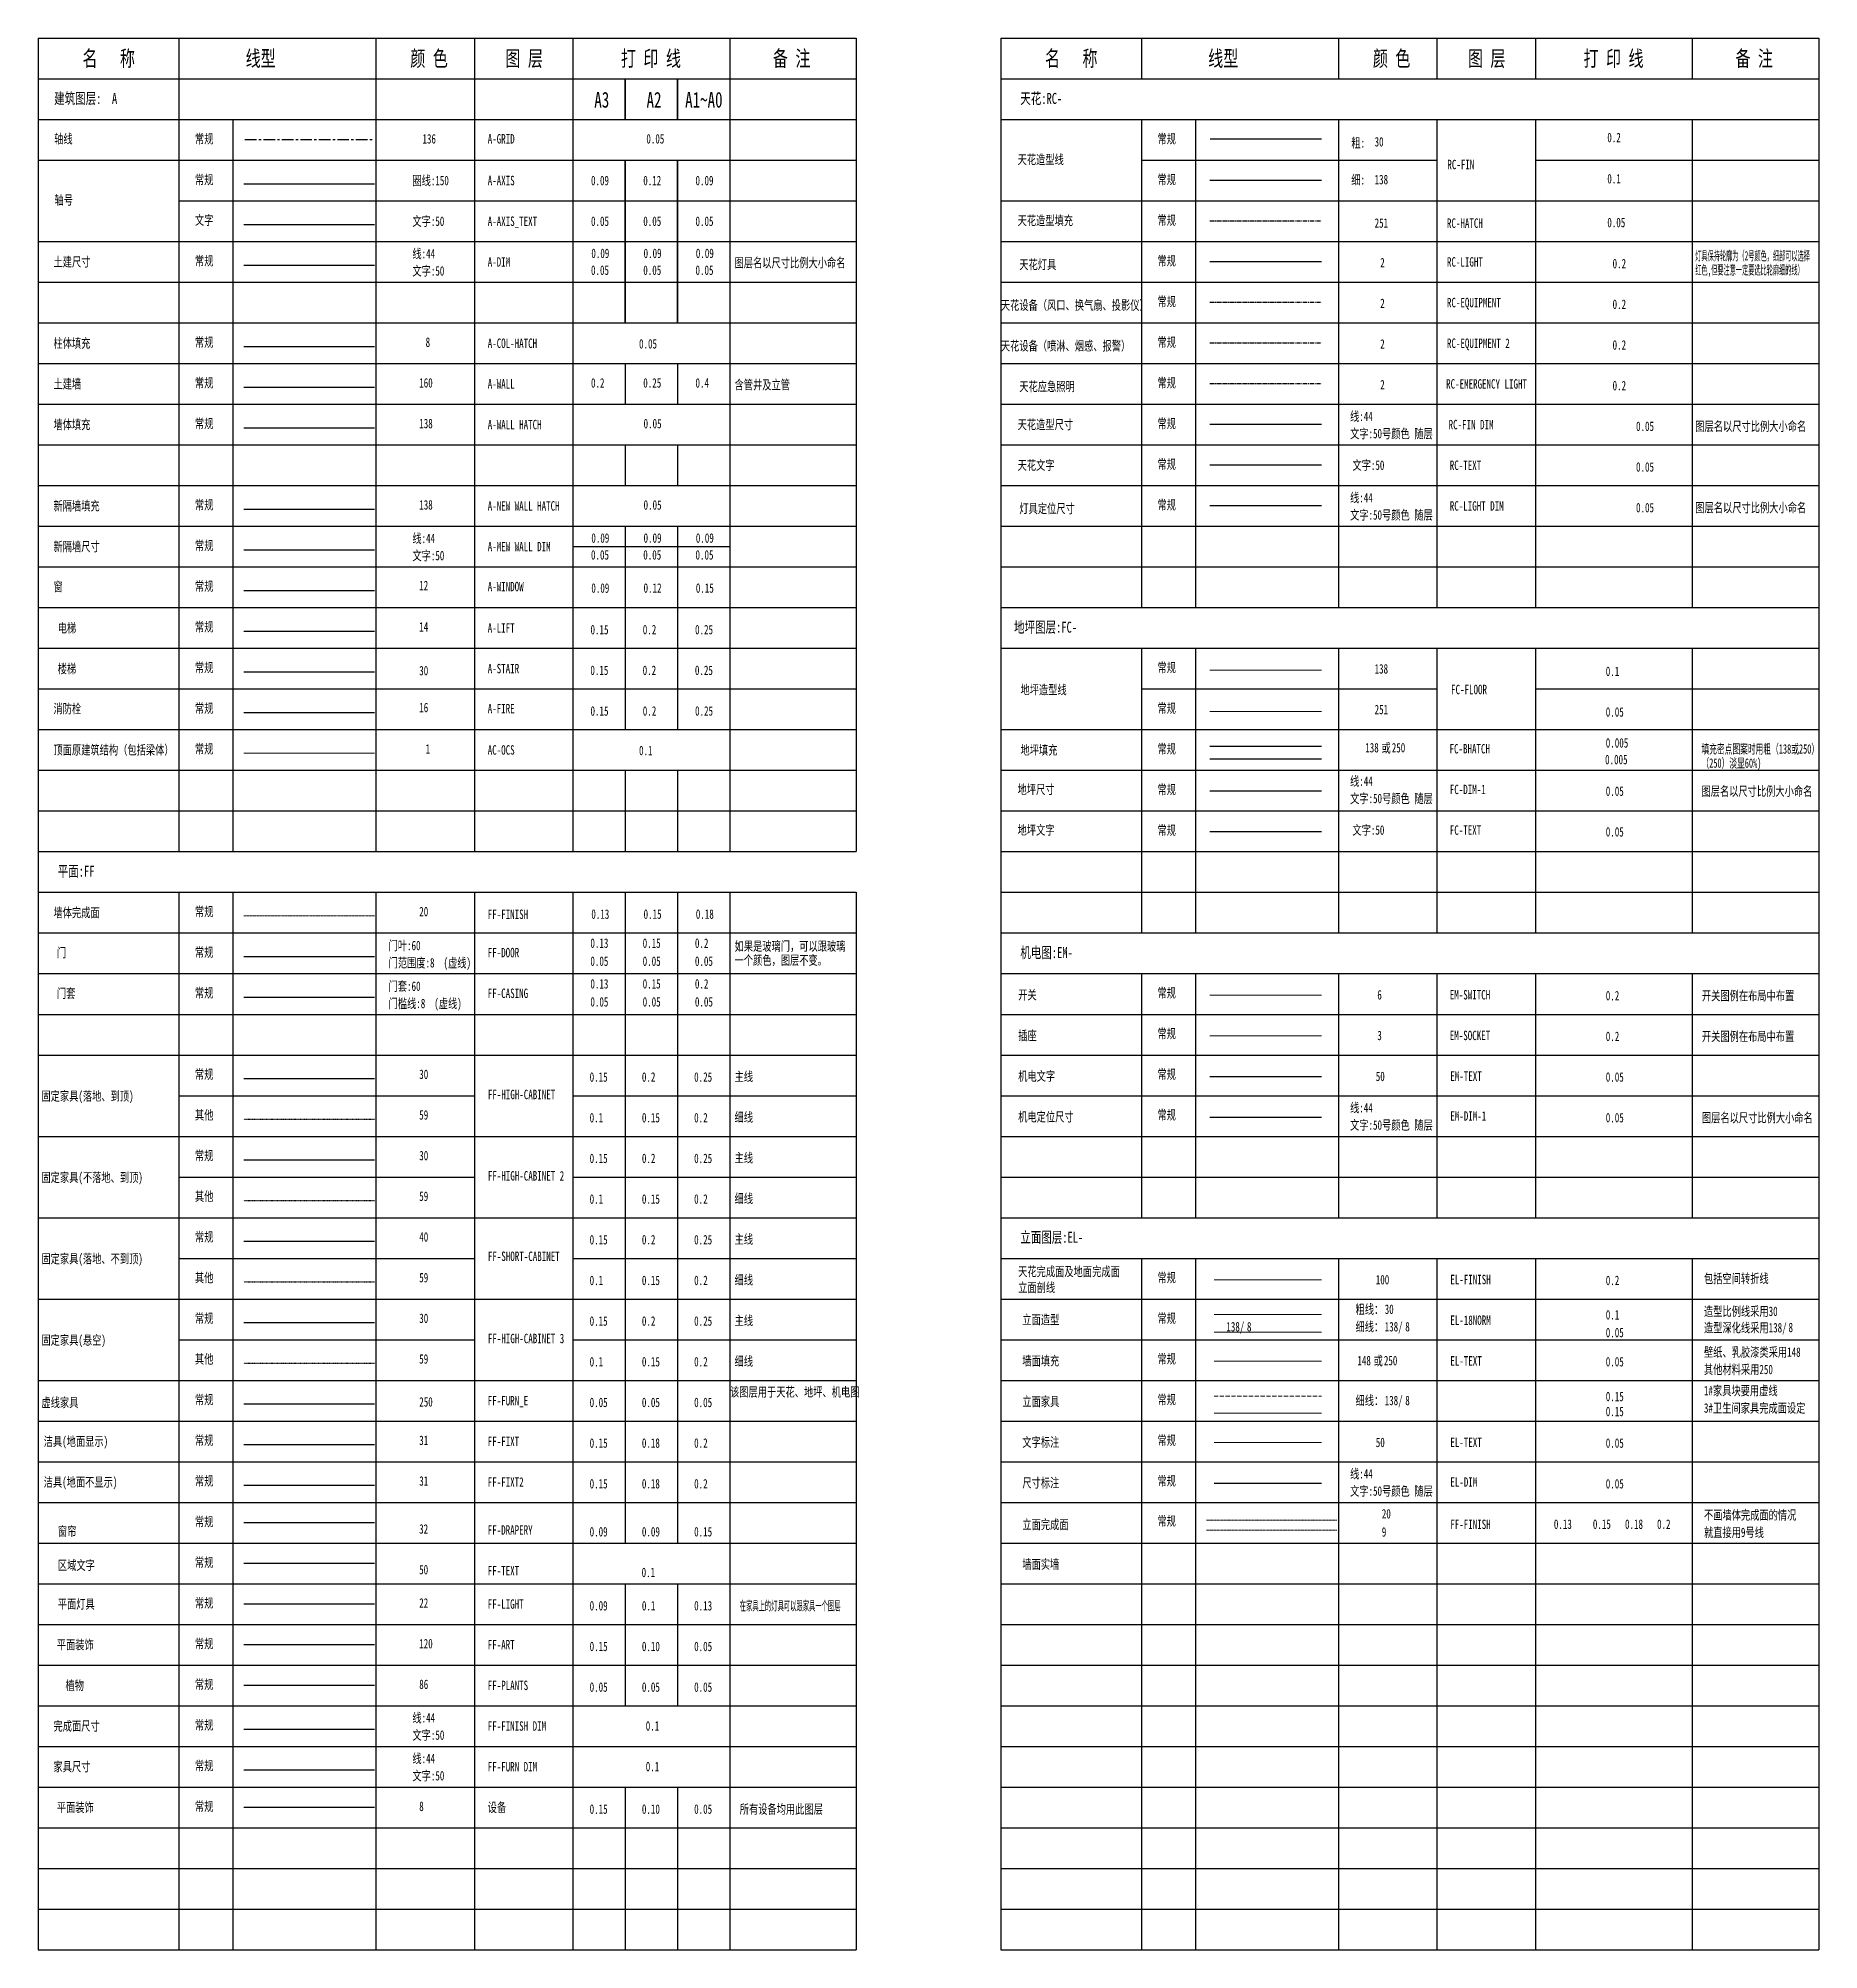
# Model space of a CAD drawing. Header units: millimetres. Extents: x -108685 to 756730, y -311791 to -113.
# Drawn here: x 19211 to 32805, y -109731 to -95137 of the extents above; entities that cross this region are included whole.
import ezdxf

# ---------------------------------------------------------------- set-up
doc = ezdxf.new("R2010")
doc.units = ezdxf.units.MM
for name, pattern in [('ACAD_ISO02W100', [15, 12, -3]), ('CENTER', [50.8, 31.75, -6.35, 6.35, -6.35]), ('DASH', [8.89, 6.35, -2.54]), ('DASHED2', [0.375, 0.25, -0.125]), ('M-CENTER', [11.25, 7.5, -1.25, 1.25, -1.25]), ('M-HIDDEN', [1.875, 1.25, -0.625])]:
    doc.linetypes.add(name, pattern=pattern)
for name, color, linetype in [('01-设备1', 8, 'Continuous'), ('A-AXIS--轴号', 150, 'Continuous'), ('A-COL_HATCH--柱体填充', 8, 'Continuous'), ('A-DIM--土建尺寸', 44, 'Continuous'), ('A-FIRE-消防栓', 16, 'Continuous'), ('A-GRID--轴线', 136, 'CENTER'), ('A-LIFT-电梯', 14, 'Continuous'), ('A-MEW WALL DIM-新隔墙尺寸', 44, 'Continuous'), ('A-NEW WALL HATCH-新隔墙填充', 250, 'Continuous'), ('A-STAIR--楼梯', 14, 'Continuous'), ('A-WALL HATCH--墙体填充', 136, 'Continuous'), ('A-WALL-墙体', 160, 'Continuous'), ('A-WINDOW-窗', 12, 'Continuous'), ('EL-DIM-立面尺寸标注', 50, 'Continuous'), ('EM-DIM-10-机电标注', 50, 'Continuous'), ('EM-TEXT-机电文字', 50, 'Continuous'), ('FC-BHATCH-地面填充', 138, 'Continuous'), ('FC-DIM-1地面标注', 44, 'Continuous'), ('FC-TEXT-地面文字', 50, 'Continuous'), ('FF-ART-饰品', 120, 'Continuous'), ('FF-CASING-门套', 60, 'Continuous'), ('FF-DOOR--门', 60, 'Continuous'), ('FF-DRAPERY--窗帘', 32, 'Continuous'), ('FF-FINISH DIM-完成面尺寸', 44, 'Continuous'), ('FF-FIXT-洁具（地面显示）', 31, 'Continuous'), ('FF-FIXT2-洁具(地面不显示)', 31, 'Continuous'), ('FF-FURN DIM-家具尺寸', 44, 'Continuous'), ('FF-FURN_E-虚线家具', 250, 'DASH'), ('FF-HIGH CABINET-固定家具（落地、到顶）', 30, 'Continuous'), ('FF-HIGH-CABINET 2-固定家具(不落地、到顶)', 30, 'Continuous'), ('FF-HIGH-CABINET 3-固定家具(悬空)', 30, 'Continuous'), ('FF-LTG平面灯具', 22, 'Continuous'), ('FF-PLANTS-植物', 86, 'Continuous'), ('FF-SHORT CABINET-固定家具（落地、不到顶）', 40, 'Continuous'), ('FF-TEXT--区域文字', 50, 'Continuous'), ('FF-TEXT-平面中文字', 50, 'Continuous'), ('RC-EMERGENCY LIGHT-天花应急照明', 2, 'CENTER'), ('RC-EQUIPMENT 2-天花设备（喷淋、烟感、报警）', 2, 'CENTER'), ('RC-EQUIPMENT-天花设备（风口、换气扇、投影仪）', 2, 'CENTER'), ('RC-FIN DIM-天花造型尺寸', 44, 'Continuous'), ('RC-FIN-天花线', 30, 'Continuous'), ('RC-HATCH-天花造型填充', 251, 'CENTER'), ('RC-LTG-天花灯具', 2, 'Continuous'), ('RC-TEXT-天花文字', 50, 'Continuous'), ('SPACE NAME', 50, 'Continuous')]:
    doc.layers.add(name, color=color, linetype=linetype)
for name, color, linetype, lineweight in [('AC-OCS-顶面原建筑结构（梁）', 1, 'DASH', 9), ('EL-18Norm-墙面粗线', 30, 'Continuous', 9), ('EL-18Norm-墙面细线', 138, 'Continuous', 5), ('EL-BHATCH-墙面填充', 250, 'Continuous', 5), ('EL-FINISH-墙面完成面', 100, 'Continuous', 20), ('EL-FURN-家具', 1, 'Continuous', 15), ('EL-TEXT-立面文字标注', 50, 'Continuous', 5), ('EM-SOCKET-机电插座', 3, 'Continuous', 20), ('EM-SWITCH-机电开关', 6, 'Continuous', 20), ('FC-FLOOR-地坪线', 138, 'Continuous', 9), ('FF-FINISH-墙体完成面', 20, 'M-CENTER', 13), ('RC-LIGHT DIM-灯具定位尺寸', 50, 'Continuous', 5)]:
    doc.layers.add(name, color=color, linetype=linetype, lineweight=lineweight)
doc.styles.add('宋体', font='SimSun.ttf', dxfattribs={"width": 0.8})

msp = doc.modelspace()

# ---------------------------------------------------------------- texts
at = {"style": '宋体', "width": 0.7}
for s, p in [('建筑图层:  A', (19332.6, -95638.2)), ('天花:RC-', (26708.5, -95638.2)), ('地坪图层:FC-', (26660.8, -99674.9)), ('平面:FF', (19359.7, -101538)), ('机电图:EM-', (26708.5, -102159.1)), ('立面图层:EL-', (26708.5, -104332.7))]:
    msp.add_text(s, height=84, dxfattribs=at).set_placement(p)
at = {"layer": '01-设备1', "style": '宋体', "width": 0.7}
for s, p in [('平面装饰', (19352.4, -108679.9)), ('常规', (20407.2, -108671.7)), ('8', (22119.7, -108671.7)), ('设备', (22642.5, -108679.8)), ('0.15', (23420.7, -108692.8)), ('0.10', (23819.7, -108692.8)), ('0.05', (24218.7, -108692.8)), ('所有设备均用此图层', (24566.5, -108692.8))]:
    msp.add_text(s, height=72, dxfattribs=at).set_placement(p)
at = {"layer": 'A-AXIS--轴号', "color": 150, "ltscale": 20, "style": '宋体', "width": 0.7}
msp.add_text('常规', height=72, dxfattribs=at).set_placement((20407.2, -96252.6))
at = {"layer": 'A-AXIS--轴号', "style": '宋体', "width": 0.7}
for s, p in [('圈线:150', (22067.3, -96259.1)), ('A-AXIS', (22642.5, -96259.1)), ('0.09', (23431, -96259.1)), ('0.12', (23830, -96259.1)), ('0.09', (24228.9, -96259.1)), ('轴号', (19335.4, -96407.3))]:
    msp.add_text(s, height=72, dxfattribs=at).set_placement(p)
at = {"layer": 'A-AXIS--轴号', "color": 50, "style": '宋体', "width": 0.7}
for s, p in [('文字', (20407.2, -96561.6)), ('文字:50', (22067.3, -96569.7)), ('A-AXIS_TEXT', (22642.5, -96569.7)), ('0.05', (23431, -96569.7)), ('0.05', (23830, -96569.7)), ('0.05', (24228.9, -96569.7))]:
    msp.add_text(s, height=72, dxfattribs=at).set_placement(p)
at = {"layer": 'A-COL_HATCH--柱体填充', "style": '宋体', "width": 0.7}
for s, p in [('柱体填充', (19327.2, -97500.6)), ('常规', (20407.2, -97493.1)), ('8', (22168.5, -97493.1)), ('A-COL-HATCH', (22642.5, -97501.2)), ('0.05', (23797.9, -97505.5))]:
    msp.add_text(s, height=72, dxfattribs=at).set_placement(p)
at = {"layer": 'A-DIM--土建尺寸', "style": '宋体', "width": 0.7}
for s, p in [('线:44', (22067.3, -96817.1)), ('0.09', (23433.5, -96814.7)), ('0.09', (23832.5, -96814.7)), ('0.09', (24231.5, -96814.7)), ('土建尺寸', (19327.2, -96879.6)), ('常规', (20407.2, -96872.1)), ('A-DIM', (22642.5, -96880.2)), ('图层名以尺寸比例大小命名', (24527, -96886.4)), ('0.09', (23433.5, -98988.3)), ('0.09', (23832.5, -98988.3)), ('0.09', (24231.5, -98988.3))]:
    msp.add_text(s, height=72, dxfattribs=at).set_placement(p)
at = {"layer": 'A-DIM--土建尺寸', "color": 50, "style": '宋体', "width": 0.7}
for s, p in [('文字:50', (22067.3, -96949)), ('0.05', (23431, -96943.5)), ('0.05', (23830, -96943.5)), ('0.05', (24228.9, -96943.5))]:
    msp.add_text(s, height=72, dxfattribs=at).set_placement(p)
at = {"layer": 'A-FIRE-消防栓', "color": 16, "style": '宋体', "width": 0.7}
for s, p in [('消防栓', (19327.2, -100290.7)), ('16', (22119.7, -100282.5)), ('A-FIRE', (22642.5, -100290.6))]:
    msp.add_text(s, height=72, dxfattribs=at).set_placement(p)
at = {"layer": 'A-FIRE-消防栓', "style": '宋体', "width": 0.7}
for s, p in [('常规', (20407.2, -100287.8)), ('0.15', (23427.5, -100308.9)), ('0.2', (23826.5, -100308.9)), ('0.25', (24225.5, -100308.9))]:
    msp.add_text(s, height=72, dxfattribs=at).set_placement(p)
at = {"layer": 'A-GRID--轴线', "ltscale": 2.777778, "style": '宋体', "width": 0.7}
for s, p in [('轴线', (19332.6, -95940.5)), ('常规', (20407.2, -95940.5)), ('136', (22144.3, -95940.5)), ('A-GRID', (22642.5, -95940.5)), ('0.05', (23853.5, -95940.5))]:
    msp.add_text(s, height=72, dxfattribs=at).set_placement(p)
at = {"layer": 'A-LIFT-电梯', "style": '宋体', "width": 0.7}
for s, p in [('电梯', (19359.7, -99674.9)), ('常规', (20407.2, -99666.7)), ('14', (22119.7, -99666.7)), ('A-LIFT', (22642.5, -99674.8)), ('0.15', (23427.5, -99687.8)), ('0.2', (23826.5, -99687.8)), ('0.25', (24225.5, -99687.8))]:
    msp.add_text(s, height=72, dxfattribs=at).set_placement(p)
at = {"layer": 'A-MEW WALL DIM-新隔墙尺寸', "style": '宋体', "width": 0.7}
for s, p in [('线:44', (22067.3, -98990.7)), ('新隔墙尺寸', (19327.2, -99053.2)), ('常规', (20407.2, -99045.7)), ('A-MEW WALL DIM', (22642.5, -99053.8))]:
    msp.add_text(s, height=72, dxfattribs=at).set_placement(p)
at = {"layer": 'A-MEW WALL DIM-新隔墙尺寸', "color": 50, "style": '宋体', "width": 0.7}
for s, p in [('文字:50', (22067.3, -99122.6)), ('0.05', (23431, -99117.1)), ('0.05', (23830, -99117.1)), ('0.05', (24228.9, -99117.1))]:
    msp.add_text(s, height=72, dxfattribs=at).set_placement(p)
at = {"layer": 'A-NEW WALL HATCH-新隔墙填充', "color": 138, "style": '宋体', "width": 0.7}
for s, p in [('常规', (20407.2, -98735.2)), ('新隔墙填充', (19327.2, -98742.7)), ('138', (22119.7, -98735.2)), ('A-NEW WALL HATCH', (22642.5, -98743.2)), ('0.05', (23832.5, -98736))]:
    msp.add_text(s, height=72, dxfattribs=at).set_placement(p)
at = {"layer": 'A-STAIR--楼梯', "style": '宋体', "width": 0.7}
for s, p in [('楼梯', (19359.7, -99985.4)), ('常规', (20407.2, -99977.2)), ('30', (22119.7, -100001.1)), ('A-STAIR', (22642.5, -99985.3)), ('0.15', (23426.4, -99998.3)), ('0.2', (23825.4, -99998.3)), ('0.25', (24224.4, -99998.3))]:
    msp.add_text(s, height=72, dxfattribs=at).set_placement(p)
at = {"layer": 'A-WALL HATCH--墙体填充', "color": 138, "style": '宋体', "width": 0.7}
for s, p in [('墙体填充', (19327.2, -98121.6)), ('常规', (20407.2, -98114.1)), ('138', (22119.7, -98114.1)), ('A-WALL HATCH', (22642.5, -98122.2)), ('0.05', (23832.5, -98115))]:
    msp.add_text(s, height=72, dxfattribs=at).set_placement(p)
at = {"layer": 'A-WALL-墙体', "style": '宋体', "width": 0.7}
for s, p in [('土建墙', (19327.2, -97811.1)), ('常规', (20407.2, -97803.6)), ('160', (22119.7, -97803.6)), ('A-WALL', (22642.5, -97811.6)), ('0.2', (23431, -97804.1)), ('0.25', (23830, -97804.1)), ('0.4', (24228.9, -97804.1)), ('含管井及立管', (24527, -97818))]:
    msp.add_text(s, height=72, dxfattribs=at).set_placement(p)
at = {"layer": 'A-WINDOW-窗', "style": '宋体', "width": 0.7}
for s, p in [('窗', (19327.2, -99359.2)), ('常规', (20407.2, -99356.2)), ('12', (22119.7, -99351)), ('A-WINDOW', (22642.5, -99359.1)), ('0.09', (23433.5, -99370.3)), ('0.12', (23832.5, -99370.3)), ('0.15', (24231.5, -99370.3))]:
    msp.add_text(s, height=72, dxfattribs=at).set_placement(p)
at = {"layer": 'AC-OCS-顶面原建筑结构（梁）', "color": 1, "style": '宋体', "width": 0.7}
for s, p in [('顶面原建筑结构（包括梁体）', (19327.2, -100605.8)), ('常规', (20407.2, -100598.3)), ('1', (22168.5, -100598.3)), ('AC-OCS', (22642.5, -100606.4)), ('0.1', (23797.9, -100610.6))]:
    msp.add_text(s, height=72, dxfattribs=at).set_placement(p)
at = {"layer": 'EL-18Norm-墙面粗线', "color": 30, "style": '宋体', "width": 0.7}
for s, p in [('立面造型', (26724, -104955.8)), ('常规', (27755.9, -104945.5)), ('粗线：', (29267.8, -104876.5)), ('30', (29490.6, -104876.5)), ('EL-18NORM', (29991.6, -104960.3)), ('0.1', (31178.6, -104918.9)), ('造型比例线采用30', (31928.1, -104892.2))]:
    msp.add_text(s, height=72, dxfattribs=at).set_placement(p)
at = {"layer": 'EL-18Norm-墙面细线', "color": 138, "style": '宋体', "width": 0.7}
for s, p in [('138/', (28281.8, -105009.8)), ('细线：', (29267.8, -105009.8)), ('138/', (29490.6, -105009.8)), ('0.05', (31178.6, -105054.7)), ('造型深化线采用138/', (31928.1, -105017.3)), ('细线：', (29267.8, -105573)), ('138/', (29490.6, -105573))]:
    msp.add_text(s, height=72, dxfattribs=at).set_placement(p)
at = {"layer": 'EL-18Norm-墙面细线', "color": 8, "style": '宋体', "width": 0.7}
for p in [(28438.8, -105009.8), (29647.6, -105009.8), (32573.6, -105015.4), (29647.6, -105573)]:
    msp.add_text('8', height=72, dxfattribs=at).set_placement(p)
at = {"layer": 'EL-BHATCH-墙面填充', "color": 250, "style": '宋体', "width": 0.7}
for s, p in [('墙面填充', (26724.1, -105270.2)), ('常规', (27755.9, -105256)), ('250', (29484.4, -105268.6)), ('EL-TEXT', (29991.6, -105270.8)), ('0.05', (31178.6, -105277.1)), ('其他材料采用250', (31928.1, -105336.2)), ('墙面实墙', (26724.1, -106822.8))]:
    msp.add_text(s, height=72, dxfattribs=at).set_placement(p)
at = {"layer": 'EL-BHATCH-墙面填充', "color": 148, "style": '宋体', "width": 0.7}
for s, p in [('148', (29282, -105268.6)), ('或', (29405.8, -105270.2)), ('壁纸、乳胶漆类采用148', (31928.1, -105203.6))]:
    msp.add_text(s, height=72, dxfattribs=at).set_placement(p)
at = {"layer": 'EL-DIM-立面尺寸标注', "color": 44, "style": '宋体', "width": 0.7}
for s, p in [('线:44', (29226.2, -106132.6)), ('常规', (27755.9, -106187.5))]:
    msp.add_text(s, height=72, dxfattribs=at).set_placement(p)
at = {"layer": 'EL-DIM-立面尺寸标注', "style": '宋体', "width": 0.7}
for s, p in [('尺寸标注', (26724.1, -106201.8)), ('文字:50号颜色 随层', (29226.2, -106264.5)), ('EL-DIM', (29991.6, -106195.7)), ('0.05', (31178.6, -106208.7)), ('立面完成面 ', (26724.1, -106519.8))]:
    msp.add_text(s, height=72, dxfattribs=at).set_placement(p)
at = {"layer": 'EL-FINISH-墙面完成面', "color": 100, "style": '宋体', "width": 0.7}
for s, p in [('天花完成面及地面完成面 ', (26692.3, -104588.1)), ('立面剖线', (26692.3, -104710.3)), ('常规', (27755.9, -104635)), ('100', (29422.5, -104651)), ('EL-FINISH', (29991.6, -104649.8)), ('0.2', (31178.6, -104656.1)), ('包括空间转折线', (31928.1, -104641.8))]:
    msp.add_text(s, height=72, dxfattribs=at).set_placement(p)
at = {"layer": 'EL-FURN-家具', "color": 8, "linetype": 'ACAD_ISO02W100', "ltscale": 5, "style": '宋体', "width": 0.7}
msp.add_text('立面家具', height=72, dxfattribs=at).set_placement((26724.1, -105580.8))
at = {"layer": 'EL-FURN-家具', "color": 8, "linetype": 'DASH', "ltscale": 5, "style": '宋体', "width": 0.7}
for s, p in [('常规', (27755.9, -105566.5)), ('0.15', (31178.6, -105542.7))]:
    msp.add_text(s, height=72, dxfattribs=at).set_placement(p)
at = {"layer": 'EL-FURN-家具', "color": 1, "linetype": 'ACAD_ISO02W100', "ltscale": 5, "style": '宋体', "width": 0.7}
msp.add_text('1#家具块要用虚线', height=72, dxfattribs=at).set_placement((31928.1, -105497.5))
at = {"layer": 'EL-FURN-家具', "color": 138, "linetype": 'DASH', "ltscale": 5, "style": '宋体', "width": 0.7}
msp.add_text('0.15', height=72, dxfattribs=at).set_placement((31178.6, -105657))
at = {"layer": 'EL-FURN-家具', "color": 3, "style": '宋体', "width": 0.7}
msp.add_text('3#卫生间家具完成面设定', height=72, dxfattribs=at).set_placement((31928.1, -105630.5))
at = {"layer": 'EL-TEXT-立面文字标注', "style": '宋体', "width": 0.7}
for s, p in [('文字标注', (26724.1, -105891.3)), ('常规', (27755.9, -105877)), ('50', (29422.5, -105893.1)), ('EL-TEXT', (29991.6, -105891.9)), ('0.05', (31178.6, -105898.1))]:
    msp.add_text(s, height=72, dxfattribs=at).set_placement(p)
at = {"layer": 'EM-DIM-10-机电标注', "style": '宋体', "width": 0.7}
for s, p in [('机电定位尺寸', (26692.3, -103407.2)), ('常规', (27755.9, -103392.9)), ('文字:50号颜色 随层', (29226.2, -103469.8)), ('EM-DIM-1', (29991.6, -103401)), ('0.05', (31178.6, -103414)), ('图层名以尺寸比例大小命名', (31912.2, -103414))]:
    msp.add_text(s, height=72, dxfattribs=at).set_placement(p)
at = {"layer": 'EM-DIM-10-机电标注', "color": 44, "style": '宋体', "width": 0.7}
msp.add_text('线:44', height=72, dxfattribs=at).set_placement((29226.2, -103337.9))
at = {"layer": 'EM-SOCKET-机电插座', "color": 3, "style": '宋体', "width": 0.7}
for s, p in [('插座', (26692.3, -102786.1)), ('常规', (27755.9, -102771.9)), ('3', (29434.2, -102786.1)), ('EM-SOCKET', (29987.5, -102786.1)), ('0.2', (31178.6, -102793)), ('开关图例在布局中布置', (31912.2, -102793))]:
    msp.add_text(s, height=72, dxfattribs=at).set_placement(p)
at = {"layer": 'EM-SWITCH-机电开关', "color": 6, "style": '宋体', "width": 0.7}
for s, p in [('开关', (26692.3, -102475.6)), ('常规', (27755.9, -102461.4)), ('6', (29434.2, -102475.6)), ('EM-SWITCH', (29987.5, -102475.6)), ('0.2', (31178.6, -102482.5)), ('开关图例在布局中布置', (31912.2, -102482.5))]:
    msp.add_text(s, height=72, dxfattribs=at).set_placement(p)
at = {"layer": 'EM-TEXT-机电文字', "style": '宋体', "width": 0.7}
for s, p in [('机电文字', (26692.3, -103096.6)), ('常规', (27755.9, -103082.4)), ('50', (29422.5, -103098.5)), ('EM-TEXT', (29991.6, -103097.2)), ('0.05', (31178.6, -103103.5))]:
    msp.add_text(s, height=72, dxfattribs=at).set_placement(p)
at = {"layer": 'FC-BHATCH-地面填充', "style": '宋体'}
for s, width, p in [('地坪填充', 0.7, (26709.8, -100607)), ('常规', 0.7, (27755.9, -100598.3)), ('138', 0.7, (29342.2, -100589.2)), ('或', 0.7, (29466, -100590.9)), ('FC-BHATCH', 0.7, (29985.7, -100597.4)), ('0.005', 0.7, (31178.6, -100552.3)), ('填充密点图案时用粗（138或250）', 0.585931, (31909, -100598.8)), ('（250）淡显60%%%)', 0.585931, (31909, -100706.4))]:
    msp.add_text(s, height=72, dxfattribs=dict(at, width=width)).set_placement(p)
at = {"layer": 'FC-BHATCH-地面填充', "color": 250, "style": '宋体', "width": 0.7}
for s, p in [('250', (29544.6, -100589.2)), ('0.005', (31173.2, -100679.5))]:
    msp.add_text(s, height=72, dxfattribs=at).set_placement(p)
at = {"layer": 'FC-DIM-1地面标注', "style": '宋体', "width": 0.7}
for s, p in [('地坪尺寸', (26687.9, -100907.3)), ('常规', (27755.9, -100908.8)), ('FC-DIM-1', (29987.5, -100907.9)), ('图层名以尺寸比例大小命名', (31909, -100920.9)), ('0.05', (31178.6, -100920.9))]:
    msp.add_text(s, height=72, dxfattribs=at).set_placement(p)
at = {"layer": 'FC-DIM-1地面标注', "color": 44, "style": '宋体', "width": 0.7}
msp.add_text('线:44', height=72, dxfattribs=at).set_placement((29226.2, -100844.8))
at = {"layer": 'FC-FLOOR-地坪线', "style": '宋体', "width": 0.7}
for s, p in [('常规', (27755.9, -99977.2)), ('138', (29413.5, -99987)), ('0.1', (31178.6, -100006)), ('地坪造型线', (26709.8, -100146.3)), ('FC-FLOOR', (29997.4, -100145.1))]:
    msp.add_text(s, height=72, dxfattribs=at).set_placement(p)
at = {"layer": 'FC-FLOOR-地坪线', "color": 251, "style": '宋体', "width": 0.7}
for s, p in [('常规', (27755.9, -100287.8)), ('251', (29413.5, -100297.6)), ('0.05', (31178.6, -100316.5))]:
    msp.add_text(s, height=72, dxfattribs=at).set_placement(p)
at = {"layer": 'FC-TEXT-地面文字', "style": '宋体', "width": 0.7}
for s, p in [('文字:50号颜色 随层', (29226.2, -100976.8)), ('地坪文字', (26687.9, -101217.8)), ('常规', (27755.9, -101219.3)), ('文字:50', (29244.2, -101217.8)), ('FC-TEXT', (29987.5, -101218.4)), ('0.05', (31178.6, -101231.4))]:
    msp.add_text(s, height=72, dxfattribs=at).set_placement(p)
at = {"layer": 'FF-ART-饰品', "style": '宋体', "width": 0.7}
for s, p in [('平面装饰', (19352.4, -107437.8)), ('常规', (20407.2, -107429.6)), ('120', (22119.7, -107429.6)), ('FF-ART', (22642.5, -107437.7)), ('0.15', (23420.7, -107450.7)), ('0.10', (23819.7, -107450.7)), ('0.05', (24218.7, -107450.7))]:
    msp.add_text(s, height=72, dxfattribs=at).set_placement(p)
at = {"layer": 'FF-CASING-门套', "style": '宋体', "width": 0.7}
for s, p in [('门套', (19353.7, -102464.3)), ('常规', (20407.2, -102461.4)), ('门套:60', (21885.6, -102409.8)), ('FF-CASING', (22642.5, -102464.2)), ('0.13', (23426.5, -102391.9)), ('0.15', (23825.5, -102391.9)), ('0.2', (24224.5, -102391.9))]:
    msp.add_text(s, height=72, dxfattribs=at).set_placement(p)
at = {"layer": 'FF-CASING-门套', "color": 8, "style": '宋体', "width": 0.7}
for s, p in [('门槛线:8  (虚线)', (21885.6, -102541.8)), ('0.05', (23426.5, -102529.5)), ('0.05', (23825.5, -102529.5)), ('0.05', (24224.5, -102529.5))]:
    msp.add_text(s, height=72, dxfattribs=at).set_placement(p)
at = {"layer": 'FF-DOOR--门', "style": '宋体', "width": 0.7}
for s, p in [('常规', (27755.9, -95940.5)), ('0.13', (23426.5, -102081.4)), ('0.15', (23825.5, -102081.4)), ('0.2', (24224.5, -102081.4)), ('门', (19353.7, -102153.8)), ('常规', (20407.2, -102150.8)), ('门叶:60', (21885.6, -102099.3)), ('FF-DOOR', (22642.5, -102153.7)), ('一个颜色，图层不变。', (24527, -102211.1)), ('如果是玻璃门，可以跟玻璃', (24527, -102103.9))]:
    msp.add_text(s, height=72, dxfattribs=at).set_placement(p)
at = {"layer": 'FF-DOOR--门', "color": 8, "style": '宋体', "width": 0.7}
for s, p in [('门范围度:8  (虚线)', (21885.6, -102231.2)), ('0.05', (23426.5, -102219)), ('0.05', (23825.5, -102219)), ('0.05', (24224.5, -102219))]:
    msp.add_text(s, height=72, dxfattribs=at).set_placement(p)
at = {"layer": 'FF-DRAPERY--窗帘', "style": '宋体', "width": 0.7}
for s, p in [('窗帘', (19361.1, -106571.7)), ('32', (22119, -106554)), ('FF-DRAPERY', (22642.5, -106562.1)), ('0.09', (23420.7, -106575.1)), ('0.09', (23819.7, -106575.1)), ('0.15', (24218.7, -106575.1))]:
    msp.add_text(s, height=72, dxfattribs=at).set_placement(p)
at = {"layer": 'FF-FINISH DIM-完成面尺寸', "style": '宋体', "width": 0.7}
for s, p in [('完成面尺寸', (19327.2, -108058.2)), ('常规', (20407.2, -108050.6)), ('线:44', (22067.3, -107995.7)), ('FF-FINISH DIM', (22642.5, -108058.7)), ('0.1', (23849.2, -108057.4))]:
    msp.add_text(s, height=72, dxfattribs=at).set_placement(p)
at = {"layer": 'FF-FINISH DIM-完成面尺寸', "color": 50, "style": '宋体', "width": 0.7}
msp.add_text('文字:50', height=72, dxfattribs=at).set_placement((22067.3, -108127.6))
at = {"layer": 'FF-FINISH-墙体完成面', "style": '宋体', "width": 0.7}
for s, p in [('墙体完成面', (19327.2, -101847.8)), ('常规', (20407.2, -101840.3)), ('20', (22119.7, -101840.3)), ('FF-FINISH', (22642.5, -101861)), ('0.13', (23433.5, -101859.7)), ('0.15', (23832.5, -101859.7)), ('0.18', (24231.5, -101859.7)), ('20', (29468.5, -106438.1)), ('常规', (27755.9, -106493.1)), ('FF-FINISH', (29991.2, -106518.7)), ('0.13', (30782.3, -106517.4)), ('0.15', (31080.1, -106517.4)), ('0.18', (31325.3, -106517.4))]:
    msp.add_text(s, height=72, dxfattribs=at).set_placement(p)
at = {"layer": 'FF-FINISH-墙体完成面', "color": 9, "style": '宋体', "width": 0.7}
for s, p in [('不画墙体完成面的情况', (31928.1, -106447.2)), ('9', (29468.5, -106577)), ('0.2', (31570, -106517.4)), ('就直接用9号线', (31928.1, -106580.2))]:
    msp.add_text(s, height=72, dxfattribs=at).set_placement(p)
at = {"layer": 'FF-FIXT-洁具（地面显示）', "ltscale": 3, "style": '宋体', "width": 0.7}
for s, p in [('洁具(地面显示)', (19252.6, -105885.2)), ('常规', (20407.2, -105877)), ('31', (22119.7, -105877)), ('FF-FIXT', (22642.5, -105885.1)), ('0.15', (23420.7, -105898.1)), ('0.18', (23819.7, -105898.1)), ('0.2', (24218.7, -105898.1))]:
    msp.add_text(s, height=72, dxfattribs=at).set_placement(p)
at = {"layer": 'FF-FIXT2-洁具(地面不显示)', "ltscale": 3, "style": '宋体', "width": 0.7}
for s, p in [('洁具(地面不显示)', (19252.6, -106195.8)), ('常规', (20407.2, -106187.5)), ('31', (22119.7, -106187.5)), ('FF-FIXT2', (22642.5, -106195.7)), ('0.15', (23420.7, -106208.7)), ('0.18', (23819.7, -106208.7)), ('0.2', (24218.7, -106208.7))]:
    msp.add_text(s, height=72, dxfattribs=at).set_placement(p)
at = {"layer": 'FF-FURN DIM-家具尺寸', "style": '宋体', "width": 0.7}
for s, p in [('家具尺寸', (19327.2, -108368.7)), ('常规', (20407.2, -108361.2)), ('线:44', (22067.3, -108306.2)), ('FF-FURN DIM', (22642.5, -108369.3)), ('0.1', (23849.2, -108367.9))]:
    msp.add_text(s, height=72, dxfattribs=at).set_placement(p)
at = {"layer": 'FF-FURN DIM-家具尺寸', "color": 50, "style": '宋体', "width": 0.7}
msp.add_text('文字:50', height=72, dxfattribs=at).set_placement((22067.3, -108438.1))
at = {"layer": 'FF-FURN_E-虚线家具', "style": '宋体', "width": 0.7}
for s, p in [('虚线家具', (19235.3, -105588.4)), ('常规', (20407.2, -105566.5)), ('250', (22119.7, -105583.9)), ('FF-FURN_E', (22642.5, -105574.6)), ('该图层用于天花、地坪、机电图', (24492.6, -105507.8)), ('0.05', (23420.7, -105587.6)), ('0.05', (23819.7, -105587.6)), ('0.05', (24218.7, -105587.6))]:
    msp.add_text(s, height=72, dxfattribs=at).set_placement(p)
at = {"layer": 'FF-HIGH CABINET-固定家具（落地、到顶）', "style": '宋体', "width": 0.7}
for s, p in [('常规', (20407.2, -103082.4)), ('30', (22119.7, -103082.4)), ('0.15', (23420.7, -103103.5)), ('0.2', (23819.7, -103103.5)), ('0.25', (24218.7, -103103.5)), ('主线', (24527, -103099.6)), ('固定家具(落地、到顶)', (19235.3, -103248.7)), ('FF-HIGH-CABINET', (22643.6, -103236.8)), ('常规', (20407.2, -106498.1)), ('常规', (20407.2, -107119.1))]:
    msp.add_text(s, height=72, dxfattribs=at).set_placement(p)
at = {"layer": 'FF-HIGH CABINET-固定家具（落地、到顶）', "color": 59, "linetype": 'DASHED2', "ltscale": 0.1, "style": '宋体', "width": 0.7}
for s, p in [('其他', (20407.2, -103392.9)), ('0.1', (23420.7, -103414)), ('0.15', (23819.7, -103414)), ('0.2', (24218.7, -103414)), ('细线', (24527, -103410.1))]:
    msp.add_text(s, height=72, dxfattribs=at).set_placement(p)
at = {"layer": 'FF-HIGH CABINET-固定家具（落地、到顶）', "color": 59, "linetype": 'M-HIDDEN', "ltscale": 0.106667, "style": '宋体', "width": 0.7}
msp.add_text('59', height=72, dxfattribs=at).set_placement((22119.7, -103392.9))
at = {"layer": 'FF-HIGH-CABINET 2-固定家具(不落地、到顶)', "style": '宋体', "width": 0.7}
for s, p in [('常规', (20407.2, -103703.4)), ('30', (22119.7, -103703.4)), ('0.15', (23420.7, -103724.5)), ('0.2', (23819.7, -103724.5)), ('0.25', (24218.7, -103724.5)), ('主线', (24527, -103720.6)), ('固定家具(不落地、到顶)', (19235.3, -103869.7)), ('FF-HIGH-CABINET 2', (22643.6, -103857.8))]:
    msp.add_text(s, height=72, dxfattribs=at).set_placement(p)
at = {"layer": 'FF-HIGH-CABINET 2-固定家具(不落地、到顶)', "color": 55, "linetype": 'M-HIDDEN', "ltscale": 0.106667, "style": '宋体', "width": 0.7}
msp.add_text('其他', height=72, dxfattribs=at).set_placement((20407.2, -104013.9))
at = {"layer": 'FF-HIGH-CABINET 2-固定家具(不落地、到顶)', "color": 59, "linetype": 'M-HIDDEN', "ltscale": 0.106667, "style": '宋体', "width": 0.7}
for s, p in [('59', (22119.7, -104013.9)), ('0.1', (23420.7, -104035)), ('0.15', (23819.7, -104035)), ('0.2', (24218.7, -104035)), ('细线', (24527, -104031.1))]:
    msp.add_text(s, height=72, dxfattribs=at).set_placement(p)
at = {"layer": 'FF-HIGH-CABINET 3-固定家具(悬空)', "style": '宋体', "width": 0.7}
for s, p in [('常规', (20407.2, -104945.5)), ('30', (22119.7, -104945.5)), ('0.15', (23420.7, -104966.6)), ('0.2', (23819.7, -104966.6)), ('0.25', (24218.7, -104966.6)), ('主线', (24527, -104962.7)), ('固定家具(悬空)', (19235.3, -105111.8)), ('FF-HIGH-CABINET 3', (22643.6, -105099.9))]:
    msp.add_text(s, height=72, dxfattribs=at).set_placement(p)
at = {"layer": 'FF-HIGH-CABINET 3-固定家具(悬空)', "color": 55, "linetype": 'M-HIDDEN', "ltscale": 0.106667, "style": '宋体', "width": 0.7}
msp.add_text('其他', height=72, dxfattribs=at).set_placement((20407.2, -105256))
at = {"layer": 'FF-HIGH-CABINET 3-固定家具(悬空)', "color": 59, "linetype": 'M-HIDDEN', "ltscale": 0.106667, "style": '宋体', "width": 0.7}
for s, p in [('59', (22119.7, -105256)), ('0.1', (23420.7, -105277.1)), ('0.15', (23819.7, -105277.1)), ('0.2', (24218.7, -105277.1)), ('细线', (24527, -105273.2))]:
    msp.add_text(s, height=72, dxfattribs=at).set_placement(p)
at = {"layer": 'FF-LTG平面灯具', "style": '宋体'}
for s, width, p in [('平面灯具', 0.7, (19359.7, -107127.3)), ('22', 0.7, (22119.7, -107119.1)), ('FF-LIGHT', 0.7, (22642.5, -107127.2)), ('0.09', 0.7, (23420.7, -107140.2)), ('0.1', 0.7, (23819.7, -107140.2)), ('0.13', 0.7, (24218.7, -107140.2)), ('在家具上的灯具可以跟家具一个图层', 0.477244, (24566.5, -107140.2))]:
    msp.add_text(s, height=72, dxfattribs=dict(at, width=width)).set_placement(p)
at = {"layer": 'FF-PLANTS-植物', "style": '宋体', "width": 0.7}
for s, p in [('植物', (19419.1, -107748.3)), ('常规', (20407.2, -107740.1)), ('86', (22119.7, -107740.1)), ('FF-PLANTS', (22642.5, -107748.2)), ('0.05', (23420.7, -107761.2)), ('0.05', (23819.7, -107761.2)), ('0.05', (24218.7, -107761.2))]:
    msp.add_text(s, height=72, dxfattribs=at).set_placement(p)
at = {"layer": 'FF-SHORT CABINET-固定家具（落地、不到顶）', "style": '宋体', "width": 0.7}
for s, p in [('常规', (20407.2, -104324.5)), ('40', (22119.7, -104324.5)), ('0.15', (23420.7, -104345.6)), ('0.2', (23819.7, -104345.6)), ('0.25', (24218.7, -104345.6)), ('主线', (24527, -104341.7)), ('固定家具(落地、不到顶)', (19235.3, -104490.7)), ('FF-SHORT-CABINET', (22643.6, -104472.3))]:
    msp.add_text(s, height=72, dxfattribs=at).set_placement(p)
at = {"layer": 'FF-SHORT CABINET-固定家具（落地、不到顶）', "color": 55, "linetype": 'M-HIDDEN', "ltscale": 0.106667, "style": '宋体', "width": 0.7}
msp.add_text('其他', height=72, dxfattribs=at).set_placement((20407.2, -104635))
at = {"layer": 'FF-SHORT CABINET-固定家具（落地、不到顶）', "color": 59, "linetype": 'M-HIDDEN', "ltscale": 0.106667, "style": '宋体', "width": 0.7}
msp.add_text('59', height=72, dxfattribs=at).set_placement((22119.7, -104635))
at = {"layer": 'FF-SHORT CABINET-固定家具（落地、不到顶）', "color": 59, "linetype": 'DASHED2', "ltscale": 0.1, "style": '宋体', "width": 0.7}
for s, p in [('0.1', (23420.7, -104656.1)), ('0.15', (23819.7, -104656.1)), ('0.2', (24218.7, -104656.1)), ('细线', (24527, -104652.2))]:
    msp.add_text(s, height=72, dxfattribs=at).set_placement(p)
at = {"layer": 'FF-TEXT--区域文字', "style": '宋体', "width": 0.7}
for s, p in [('区域文字', (19361.1, -106830.9)), ('常规', (20407.2, -106808.6)), ('50', (22119, -106864.5)), ('FF-TEXT', (22642.5, -106872.6)), ('0.1', (23817.6, -106885.6))]:
    msp.add_text(s, height=72, dxfattribs=at).set_placement(p)
at = {"layer": 'FF-TEXT-平面中文字', "style": '宋体', "width": 0.7}
for s, p in [('名   称', (19548.8, -95350.7)), ('线型', (20794.4, -95350.7)), ('颜 色', (22051.7, -95350.7)), ('图 层', (22777.4, -95350.7)), ('打 印 线', (23659.7, -95350.7)), ('备 注', (24819.8, -95350.7)), ('名   称', (26897.6, -95350.7)), ('线型', (28143.2, -95350.7)), ('颜 色', (29400.5, -95350.7)), ('图 层', (30126.1, -95350.7)), ('打 印 线', (31008.5, -95350.7)), ('备 注', (32168.6, -95350.7)), ('A3', (23456.1, -95666.3)), ('A2', (23855.1, -95666.3)), ('A1~A0', (24149.6, -95666.3))]:
    msp.add_text(s, height=120, dxfattribs=at).set_placement(p)
at = {"layer": 'RC-EMERGENCY LIGHT-天花应急照明', "style": '宋体', "width": 0.7}
for s, p in [('天花应急照明', (26700.9, -97831.3)), ('常规', (27755.9, -97803.6)), ('2', (29456.1, -97817.6)), ('RC-EMERGENCY LIGHT', (29959.6, -97811.7)), ('0.2', (31230.5, -97824.7))]:
    msp.add_text(s, height=72, dxfattribs=at).set_placement(p)
at = {"layer": 'RC-EQUIPMENT 2-天花设备（喷淋、烟感、报警）', "style": '宋体', "width": 0.7}
for s, p in [('天花设备（喷淋、烟感、报警）', (26560.2, -97520.8)), ('常规', (27755.9, -97493.1)), ('2', (29456.1, -97507)), ('RC-EQUIPMENT 2', (29965.7, -97501.2)), ('0.2', (31230.5, -97514.2))]:
    msp.add_text(s, height=72, dxfattribs=at).set_placement(p)
at = {"layer": 'RC-EQUIPMENT-天花设备（风口、换气扇、投影仪）', "style": '宋体', "width": 0.7}
for s, p in [('天花设备（风口、换气扇、投影仪）', (26560.2, -97210.3)), ('常规', (27755.9, -97182.6)), ('2', (29456.1, -97196.5)), ('RC-EQUIPMENT', (29965.7, -97190.7)), ('0.2', (31230.5, -97203.7))]:
    msp.add_text(s, height=72, dxfattribs=at).set_placement(p)
at = {"layer": 'RC-FIN DIM-天花造型尺寸', "style": '宋体', "width": 0.7}
for s, p in [('天花造型尺寸', (26687.9, -98121.6)), ('RC-FIN DIM', (29978.6, -98122.2)), ('0.05', (31409.4, -98135.2)), ('图层名以尺寸比例大小命名', (31861.8, -98135.2))]:
    msp.add_text(s, height=72, dxfattribs=at).set_placement(p)
at = {"layer": 'RC-FIN DIM-天花造型尺寸', "color": 44, "style": '宋体', "width": 0.7}
for s, p in [('常规', (27755.9, -98114.1)), ('线:44', (29226.2, -98059.2)), ('常规', (27755.9, -98735.2)), ('线:44', (29226.2, -98680.2))]:
    msp.add_text(s, height=72, dxfattribs=at).set_placement(p)
at = {"layer": 'RC-FIN DIM-天花造型尺寸', "color": 50, "style": '宋体', "width": 0.7}
msp.add_text('文字:50号颜色 随层', height=72, dxfattribs=at).set_placement((29226.2, -98191.1))
at = {"layer": 'RC-FIN-天花线', "style": '宋体', "width": 0.7}
for s, p in [('0.2', (31190.1, -95930.2)), ('天花造型线', (26687.9, -96097.9)), ('粗:', (29235.6, -95971.1)), ('30', (29413.5, -95963)), ('RC-FIN', (29969, -96136.6))]:
    msp.add_text(s, height=72, dxfattribs=at).set_placement(p)
at = {"layer": 'RC-FIN-天花线', "color": 138, "style": '宋体', "width": 0.7}
for s, p in [('常规', (27755.9, -96251)), ('细:', (29235.3, -96253.3)), ('0.1', (31190.1, -96245.4)), ('138', (29413.5, -96251.7))]:
    msp.add_text(s, height=72, dxfattribs=at).set_placement(p)
at = {"layer": 'RC-HATCH-天花造型填充', "color": 251, "style": '宋体', "width": 0.7}
for s, p in [('天花造型填充', (26687.9, -96563.7)), ('常规', (27755.9, -96561.6)), ('251', (29413.5, -96583.6)), ('RC-HATCH', (29965.7, -96584.4)), ('0.05', (31190.1, -96579.4))]:
    msp.add_text(s, height=72, dxfattribs=at).set_placement(p)
at = {"layer": 'RC-LIGHT DIM-灯具定位尺寸', "style": '宋体', "width": 0.7}
for s, p in [('灯具定位尺寸', (26700.9, -98762.9)), ('RC-LIGHT DIM', (29987.5, -98743.3)), ('0.05', (31409.4, -98756.3)), ('图层名以尺寸比例大小命名', (31861.8, -98756.3))]:
    msp.add_text(s, height=72, dxfattribs=at).set_placement(p)
at = {"layer": 'RC-LIGHT DIM-灯具定位尺寸', "color": 50, "style": '宋体', "width": 0.7}
msp.add_text('文字:50号颜色 随层', height=72, dxfattribs=at).set_placement((29226.2, -98812.1))
at = {"layer": 'RC-LTG-天花灯具', "style": '宋体'}
for s, width, p in [('灯具保持轮廓为（2号颜色，细部可以选择', 0.467179, (31861.8, -96833.3)), ('天花灯具', 0.7, (26700.9, -96899.8)), ('常规', 0.7, (27755.9, -96872.1)), ('2', 0.7, (29456.1, -96886)), ('RC-LIGHT', 0.7, (29965.7, -96880.2)), ('0.2', 0.7, (31230.5, -96893.2)), ('红色,但要注意一定要选比轮廓细的线）', 0.467179, (31861.8, -96941.3))]:
    msp.add_text(s, height=72, dxfattribs=dict(at, width=width)).set_placement(p)
at = {"layer": 'RC-TEXT-天花文字', "style": '宋体', "width": 0.7}
for s, p in [('天花文字', (26687.9, -98432.2)), ('常规', (27755.9, -98424.7)), ('文字:50', (29244.2, -98432.2)), ('RC-TEXT', (29987.5, -98432.8)), ('0.05', (31409.4, -98445.8))]:
    msp.add_text(s, height=72, dxfattribs=at).set_placement(p)

# ---------------------------------------------------------------- linework, layer by layer
at = {"color": 136}
for p, q in [((19210.8, -95136.6), (25455.8, -95136.6)), ((19210.8, -95136.6), (19210.8, -109730.9)), ((20284.8, -95136.6), (20284.8, -101346.9)), ((21788.9, -95136.6), (21788.9, -101346.9)), ((22540.9, -95136.6), (22540.9, -101346.9)), ((23293, -95136.6), (23293, -101346.9)), ((24489.9, -95136.6), (24489.9, -101346.9)), ((25455.8, -95136.6), (25455.8, -101346.9)), ((26559.6, -95136.6), (32804.6, -95136.6)), ((26559.6, -95136.6), (26559.6, -109730.9)), ((27633.6, -95136.6), (27633.6, -95447.1)), ((29137.7, -95136.6), (29137.7, -95447.1)), ((29889.7, -95136.6), (29889.7, -95447.1)), ((30641.7, -95136.6), (30641.7, -95447.1)), ((31838.7, -95136.6), (31838.7, -95447.1)), ((32804.6, -95136.6), (32804.6, -109730.9)), ((19210.8, -95447.1), (25455.8, -95447.1)), ((23692, -95447.1), (23692, -95757.7)), ((23692, -95757.7), (23692, -95447.1)), ((24091, -95447.1), (24091, -95757.7)), ((24091, -95757.7), (24091, -95447.1)), ((26559.6, -95447.1), (32804.6, -95447.1)), ((19210.8, -95757.7), (25455.8, -95757.7)), ((20696.9, -95757.7), (20696.9, -101346.9)), ((26559.6, -95757.7), (32804.6, -95757.7)), ((27633.6, -95757.7), (27633.6, -99483.8)), ((27633.6, -95757.7), (27633.6, -97310.2)), ((28045.7, -95757.7), (28045.7, -99483.8)), ((29137.7, -95757.7), (29137.7, -99483.8)), ((29889.7, -95757.7), (29889.7, -99483.8)), ((30641.7, -95757.7), (30641.7, -99483.8)), ((30641.7, -95757.7), (30641.7, -97310.2)), ((31838.7, -95757.7), (31838.7, -99483.8)), ((19210.8, -96068.2), (25455.8, -96068.2)), ((23692, -96068.2), (23692, -97310.2)), ((23692, -97310.2), (23692, -96068.2)), ((24091, -96068.2), (24091, -97310.2)), ((24091, -97310.2), (24091, -96068.2)), ((27633.6, -96068.2), (29889.7, -96068.2)), ((30641.7, -96068.2), (32804.6, -96068.2)), ((20284.8, -96378.7), (25455.8, -96378.7)), ((26559.6, -96378.7), (32804.6, -96378.7)), ((19210.8, -96689.2), (25455.8, -96689.2)), ((26559.6, -96689.2), (32804.6, -96689.2)), ((19210.8, -96999.7), (25455.8, -96999.7)), ((26559.6, -96999.7), (32804.6, -96999.7)), ((19210.8, -97310.2), (25455.8, -97310.2)), ((26559.6, -97310.2), (32804.6, -97310.2)), ((19210.8, -97620.8), (25455.8, -97620.8)), ((23692, -97620.8), (23692, -97931.3)), ((24091, -97620.8), (24091, -97931.3)), ((26559.6, -97620.8), (32804.6, -97620.8)), ((19210.8, -97931.3), (25455.8, -97931.3)), ((26559.6, -97931.3), (32804.6, -97931.3)), ((19210.8, -98241.8), (25455.8, -98241.8)), ((23692, -98241.8), (23692, -98552.3)), ((24091, -98241.8), (24091, -98552.3)), ((26559.6, -98241.8), (32804.6, -98241.8)), ((19210.8, -98552.3), (25455.8, -98552.3)), ((26559.6, -98552.3), (32804.6, -98552.3)), ((19210.8, -98862.8), (25455.8, -98862.8)), ((23692, -98862.8), (23692, -100415.4)), ((24091, -98862.8), (24091, -100415.4)), ((26559.6, -98862.8), (32804.6, -98862.8)), ((19210.8, -99173.3), (25455.8, -99173.3)), ((26559.6, -99173.3), (32804.6, -99173.3)), ((19210.8, -99483.8), (25455.8, -99483.8)), ((20284.8, -99483.8), (20284.8, -101346.9)), ((26559.6, -99483.8), (32804.6, -99483.8)), ((19210.8, -99794.4), (25455.8, -99794.4)), ((26559.6, -99794.4), (32804.6, -99794.4)), ((27633.6, -99794.4), (27633.6, -101968)), ((28045.7, -99794.4), (28045.7, -101968)), ((29137.7, -99794.4), (29137.7, -101968)), ((29889.7, -99794.4), (29889.7, -101968)), ((30641.7, -99794.4), (30641.7, -101968)), ((31838.7, -99794.4), (31838.7, -101968)), ((19210.8, -100104.9), (25455.8, -100104.9)), ((27633.6, -100104.9), (29889.7, -100104.9)), ((30641.7, -100104.9), (32804.6, -100104.9)), ((19210.8, -100415.4), (25455.8, -100415.4)), ((26559.6, -100415.4), (32804.6, -100415.4)), ((19210.8, -100725.9), (25455.8, -100725.9)), ((23692, -100725.9), (23692, -101346.9)), ((24091, -100725.9), (24091, -101346.9)), ((26559.6, -100725.9), (32804.6, -100725.9)), ((19210.8, -101036.4), (25455.8, -101036.4)), ((26559.6, -101036.4), (32804.6, -101036.4)), ((19210.8, -101346.9), (25455.8, -101346.9)), ((26559.6, -101346.9), (32804.6, -101346.9)), ((19210.8, -101657.5), (25455.8, -101657.5)), ((20284.8, -101657.5), (20284.8, -109730.9)), ((20696.9, -101657.5), (20696.9, -109730.9)), ((21788.9, -101657.5), (21788.9, -109730.9)), ((22540.9, -101657.5), (22540.9, -109730.9)), ((23293, -101657.5), (23293, -109730.9)), ((23692, -101657.5), (23692, -106625.7)), ((24091, -101657.5), (24091, -106625.7)), ((24489.9, -101657.5), (24489.9, -109730.9)), ((25455.8, -101657.5), (25455.8, -109730.9)), ((26559.6, -101657.5), (32804.6, -101657.5)), ((19210.8, -101968), (25455.8, -101968)), ((26559.6, -101968), (32804.6, -101968)), ((19210.8, -102278.5), (25455.8, -102278.5)), ((26559.6, -102278.5), (32804.6, -102278.5)), ((27633.6, -102278.5), (27633.6, -104141.6)), ((28045.7, -102278.5), (28045.7, -104141.6)), ((29137.7, -102278.5), (29137.7, -104141.6)), ((29889.7, -102278.5), (29889.7, -104141.6)), ((30641.7, -102278.5), (30641.7, -104141.6)), ((31838.7, -102278.5), (31838.7, -104141.6)), ((19210.8, -102589), (25455.8, -102589)), ((26559.6, -102589), (32804.6, -102589)), ((19210.8, -102899.5), (25455.8, -102899.5)), ((26559.6, -102899.5), (32804.6, -102899.5)), ((20284.8, -103210), (22540.9, -103210)), ((23293, -103210), (25455.8, -103210)), ((26559.6, -103210), (32804.6, -103210)), ((19210.8, -103520.6), (25455.8, -103520.6)), ((26559.6, -103520.6), (32804.6, -103520.6)), ((23293, -103831.1), (25455.8, -103831.1)), ((26559.6, -103831.1), (32804.6, -103831.1)), ((19210.8, -104141.6), (25455.8, -104141.6)), ((26559.6, -104141.6), (32804.6, -104141.6)), ((20284.8, -104452.1), (21036.9, -104452.1)), ((20284.8, -104452.1), (22540.9, -104452.1)), ((23293, -104452.1), (25455.8, -104452.1)), ((26559.6, -104452.1), (32804.6, -104452.1)), ((27633.6, -104452.1), (27633.6, -109730.9)), ((28045.7, -104452.1), (28045.7, -109730.9)), ((29137.7, -104452.1), (29137.7, -109730.9)), ((29889.7, -104452.1), (29889.7, -109730.9)), ((30641.7, -104452.1), (30641.7, -109730.9)), ((31838.7, -104452.1), (31838.7, -109730.9)), ((19210.8, -104762.6), (25455.8, -104762.6)), ((26559.6, -104762.6), (32804.6, -104762.6)), ((23293, -105073.1), (25455.8, -105073.1)), ((26559.6, -105073.1), (32804.6, -105073.1)), ((19210.8, -105383.6), (25455.8, -105383.6)), ((26559.6, -105383.6), (32804.6, -105383.6)), ((19210.8, -105694.2), (25455.8, -105694.2)), ((26559.6, -105694.2), (32804.6, -105694.2)), ((19210.8, -106004.7), (25455.8, -106004.7)), ((26559.6, -106004.7), (32804.6, -106004.7)), ((19210.8, -106315.2), (25455.8, -106315.2)), ((26559.6, -106315.2), (32804.6, -106315.2)), ((19210.8, -106625.7), (25455.8, -106625.7)), ((26559.6, -106625.7), (32804.6, -106625.7)), ((19210.8, -106936.2), (25455.8, -106936.2)), ((23692, -106936.2), (23692, -107867.8)), ((24091, -106936.2), (24091, -107867.8)), ((26559.6, -106936.2), (32804.6, -106936.2)), ((19210.8, -107246.7), (25455.8, -107246.7)), ((26559.6, -107246.7), (32804.6, -107246.7)), ((19210.8, -107557.3), (25455.8, -107557.3)), ((26559.6, -107557.3), (32804.6, -107557.3)), ((19210.8, -107867.8), (25455.8, -107867.8)), ((26559.6, -107867.8), (32804.6, -107867.8)), ((19210.8, -108178.3), (25455.8, -108178.3)), ((26559.6, -108178.3), (32804.6, -108178.3)), ((19210.8, -108488.8), (25455.8, -108488.8)), ((23692, -108488.8), (23692, -109730.9)), ((24091, -108488.8), (24091, -109730.9)), ((26559.6, -108488.8), (32804.6, -108488.8)), ((19210.8, -108799.3), (25455.8, -108799.3)), ((26559.6, -108799.3), (32804.6, -108799.3)), ((19210.8, -109109.8), (25455.8, -109109.8)), ((26559.6, -109109.8), (32804.6, -109109.8)), ((19210.8, -109420.3), (25455.8, -109420.3)), ((26559.6, -109420.3), (32804.6, -109420.3)), ((19210.8, -109730.9), (25455.8, -109730.9)), ((26559.6, -109730.9), (32804.6, -109730.9))]:
    msp.add_line(p, q, dxfattribs=at)
at = {"layer": '01-设备1'}
msp.add_line((20780.6, -108643), (21777.3, -108643), dxfattribs=at)
at = {"layer": 'A-AXIS--轴号', "color": 150, "ltscale": 20}
msp.add_line((20780.6, -96247.7), (21777.3, -96247.7), dxfattribs=at)
at = {"layer": 'A-COL_HATCH--柱体填充'}
msp.add_line((20780.6, -97489.8), (21777.3, -97489.8), dxfattribs=at)
at = {"layer": 'A-DIM--土建尺寸'}
msp.add_line((20780.6, -96868.7), (21777.3, -96868.7), dxfattribs=at)
at = {"layer": 'A-FIRE-消防栓'}
msp.add_line((20780.6, -100284.4), (21777.3, -100284.4), dxfattribs=at)
at = {"layer": 'A-GRID--轴线', "ltscale": 2.777778}
msp.add_line((20789.4, -95910.5), (21771.4, -95910.5), dxfattribs=at)
at = {"layer": 'A-LIFT-电梯'}
msp.add_line((20780.6, -99663.4), (21777.3, -99663.4), dxfattribs=at)
at = {"layer": 'A-MEW WALL DIM-新隔墙尺寸'}
msp.add_line((20780.6, -99042.4), (21777.3, -99042.4), dxfattribs=at)
at = {"layer": 'A-MEW WALL DIM-新隔墙尺寸', "color": 136}
msp.add_line((23293, -99017.5), (24489.9, -99017.5), dxfattribs=at)
at = {"layer": 'A-NEW WALL HATCH-新隔墙填充', "color": 138}
msp.add_line((20780.6, -98731.8), (21777.3, -98731.8), dxfattribs=at)
at = {"layer": 'A-STAIR--楼梯'}
msp.add_line((20780.6, -99973.9), (21777.3, -99973.9), dxfattribs=at)
at = {"layer": 'A-WALL HATCH--墙体填充', "color": 138}
msp.add_line((20780.6, -98110.8), (21777.3, -98110.8), dxfattribs=at)
at = {"layer": 'A-WALL-墙体'}
msp.add_line((20780.6, -97800.3), (21777.3, -97800.3), dxfattribs=at)
at = {"layer": 'A-WINDOW-窗'}
msp.add_line((20780.6, -99352.9), (21777.3, -99352.9), dxfattribs=at)
at = {"layer": 'AC-OCS-顶面原建筑结构（梁）', "color": 1}
msp.add_line((20780.6, -100594.9), (21777.3, -100594.9), dxfattribs=at)
at = {"layer": 'EL-18Norm-墙面粗线', "color": 30}
msp.add_line((28187.5, -104879.8), (29008.3, -104879.8), dxfattribs=at)
at = {"layer": 'EL-18Norm-墙面细线', "color": 138}
for p, q in [((28187.5, -105015.6), (29008.3, -105015.6)), ((28187.5, -105633.2), (29008.3, -105633.2))]:
    msp.add_line(p, q, dxfattribs=at)
at = {"layer": 'EL-BHATCH-墙面填充', "color": 250}
msp.add_line((28187.5, -105238), (29008.3, -105238), dxfattribs=at)
at = {"layer": 'EL-DIM-立面尺寸标注', "color": 44}
msp.add_line((28187.5, -106169.6), (29008.3, -106169.6), dxfattribs=at)
at = {"layer": 'EL-FINISH-墙面完成面', "color": 100}
msp.add_line((28187.5, -104617), (29008.3, -104617), dxfattribs=at)
at = {"layer": 'EL-FURN-家具', "color": 8, "linetype": 'DASH', "ltscale": 5}
msp.add_line((28187.5, -105503.6), (29008.3, -105503.6), dxfattribs=at)
at = {"layer": 'EL-TEXT-立面文字标注'}
msp.add_line((28187.5, -105859.1), (29008.3, -105859.1), dxfattribs=at)
at = {"layer": 'EM-DIM-10-机电标注'}
msp.add_line((28156.8, -103374.9), (29008.3, -103374.9), dxfattribs=at)
at = {"layer": 'EM-SOCKET-机电插座', "color": 3}
msp.add_line((28156.8, -102753.9), (29008.3, -102753.9), dxfattribs=at)
at = {"layer": 'EM-SWITCH-机电开关', "color": 6}
msp.add_line((28156.8, -102443.4), (29008.3, -102443.4), dxfattribs=at)
at = {"layer": 'EM-TEXT-机电文字'}
msp.add_line((28156.8, -103064.4), (29008.3, -103064.4), dxfattribs=at)
at = {"layer": 'FC-BHATCH-地面填充'}
msp.add_line((28156.8, -100540.9), (29008.3, -100540.9), dxfattribs=at)
at = {"layer": 'FC-BHATCH-地面填充', "color": 250}
msp.add_line((28156.8, -100638.3), (29008.3, -100638.3), dxfattribs=at)
at = {"layer": 'FC-DIM-1地面标注'}
msp.add_line((28156.8, -100881.8), (29008.3, -100881.8), dxfattribs=at)
at = {"layer": 'FC-FLOOR-地坪线'}
msp.add_line((28156.8, -99960.6), (29008.3, -99960.6), dxfattribs=at)
at = {"layer": 'FC-FLOOR-地坪线', "color": 251}
msp.add_line((28156.8, -100277.6), (29008.3, -100277.6), dxfattribs=at)
at = {"layer": 'FC-TEXT-地面文字'}
msp.add_line((28156.8, -101192.4), (29008.3, -101192.4), dxfattribs=at)
at = {"layer": 'FF-ART-饰品'}
msp.add_line((20780.6, -107401), (21777.3, -107401), dxfattribs=at)
at = {"layer": 'FF-CASING-门套'}
msp.add_line((20780.6, -102458), (21777.3, -102458), dxfattribs=at)
at = {"layer": 'FF-DOOR--门'}
msp.add_line((20780.6, -102147.5), (21777.3, -102147.5), dxfattribs=at)
at = {"layer": 'FF-DRAPERY--窗帘'}
msp.add_line((20780.6, -106469.4), (21777.3, -106469.4), dxfattribs=at)
at = {"layer": 'FF-FINISH DIM-完成面尺寸'}
msp.add_line((20780.6, -108047.3), (21777.3, -108047.3), dxfattribs=at)
at = {"layer": 'FF-FINISH-墙体完成面'}
for p, q in [((20780.6, -101837), (21777.3, -101837)), ((28129.4, -106450.7), (29126.1, -106450.7))]:
    msp.add_line(p, q, dxfattribs=at)
at = {"layer": 'FF-FINISH-墙体完成面', "color": 9}
msp.add_line((28129.4, -106527.7), (29126.1, -106527.7), dxfattribs=at)
at = {"layer": 'FF-FIXT-洁具（地面显示）', "ltscale": 3}
msp.add_line((20780.6, -105873.7), (21777.3, -105873.7), dxfattribs=at)
at = {"layer": 'FF-FIXT2-洁具(地面不显示)', "ltscale": 3}
msp.add_line((20780.6, -106184.2), (21777.3, -106184.2), dxfattribs=at)
at = {"layer": 'FF-FURN DIM-家具尺寸'}
msp.add_line((20780.6, -108357.8), (21777.3, -108357.8), dxfattribs=at)
at = {"layer": 'FF-FURN_E-虚线家具'}
msp.add_line((20780.6, -105563.2), (21777.3, -105563.2), dxfattribs=at)
at = {"layer": 'FF-HIGH CABINET-固定家具（落地、到顶）'}
msp.add_line((20780.6, -103079.1), (21777.3, -103079.1), dxfattribs=at)
at = {"layer": 'FF-HIGH CABINET-固定家具（落地、到顶）', "color": 59, "linetype": 'DASHED2', "ltscale": 0.1}
msp.add_line((20780.6, -103389.6), (21777.3, -103389.6), dxfattribs=at)
at = {"layer": 'FF-HIGH-CABINET 2-固定家具(不落地、到顶)'}
msp.add_line((20780.6, -103700.1), (21777.3, -103700.1), dxfattribs=at)
at = {"layer": 'FF-HIGH-CABINET 2-固定家具(不落地、到顶)', "color": 136}
msp.add_line((20284.8, -103831.1), (22540.9, -103831.1), dxfattribs=at)
at = {"layer": 'FF-HIGH-CABINET 2-固定家具(不落地、到顶)', "color": 59, "linetype": 'DASHED2', "ltscale": 0.1}
msp.add_line((20780.6, -104010.6), (21777.3, -104010.6), dxfattribs=at)
at = {"layer": 'FF-HIGH-CABINET 3-固定家具(悬空)', "color": 136}
for q in [(21036.9, -105073.1), (22540.9, -105073.1)]:
    msp.add_line((20284.8, -105073.1), q, dxfattribs=at)
at = {"layer": 'FF-HIGH-CABINET 3-固定家具(悬空)'}
msp.add_line((20780.6, -104942.2), (21777.3, -104942.2), dxfattribs=at)
at = {"layer": 'FF-HIGH-CABINET 3-固定家具(悬空)', "color": 59, "linetype": 'DASHED2', "ltscale": 0.1}
msp.add_line((20780.6, -105252.7), (21777.3, -105252.7), dxfattribs=at)
at = {"layer": 'FF-PLANTS-植物'}
msp.add_line((20780.6, -107711.5), (21777.3, -107711.5), dxfattribs=at)
at = {"layer": 'FF-SHORT CABINET-固定家具（落地、不到顶）'}
msp.add_line((20780.6, -104321.1), (21777.3, -104321.1), dxfattribs=at)
at = {"layer": 'FF-SHORT CABINET-固定家具（落地、不到顶）', "color": 59, "linetype": 'DASHED2', "ltscale": 0.1}
msp.add_line((20780.6, -104631.6), (21777.3, -104631.6), dxfattribs=at)
at = {"layer": 'FF-TEXT--区域文字'}
for p, q in [((20780.6, -106779.9), (21777.3, -106779.9)), ((20780.6, -107090.4), (21777.3, -107090.4))]:
    msp.add_line(p, q, dxfattribs=at)
at = {"layer": 'RC-EMERGENCY LIGHT-天花应急照明'}
msp.add_line((28156.8, -97773.3), (29008.3, -97773.3), dxfattribs=at)
at = {"layer": 'RC-EQUIPMENT 2-天花设备（喷淋、烟感、报警）'}
msp.add_line((28156.8, -97462.8), (29008.3, -97462.8), dxfattribs=at)
at = {"layer": 'RC-EQUIPMENT-天花设备（风口、换气扇、投影仪）'}
msp.add_line((28156.8, -97152.2), (29008.3, -97152.2), dxfattribs=at)
at = {"layer": 'RC-FIN DIM-天花造型尺寸', "color": 44}
for p, q in [((28156.8, -98083.8), (29008.3, -98083.8)), ((28156.8, -98704.8), (29008.3, -98704.8))]:
    msp.add_line(p, q, dxfattribs=at)
at = {"layer": 'RC-FIN-天花线'}
msp.add_line((28158.3, -95905.6), (29008.3, -95905.6), dxfattribs=at)
at = {"layer": 'RC-FIN-天花线', "color": 138}
msp.add_line((28156.8, -96220.7), (29008.3, -96220.7), dxfattribs=at)
at = {"layer": 'RC-HATCH-天花造型填充', "color": 251}
msp.add_line((28156.8, -96531.2), (29008.3, -96531.2), dxfattribs=at)
at = {"layer": 'RC-LTG-天花灯具'}
msp.add_line((28156.8, -96841.7), (29008.3, -96841.7), dxfattribs=at)
at = {"layer": 'RC-TEXT-天花文字'}
msp.add_line((28156.8, -98394.3), (29008.3, -98394.3), dxfattribs=at)
at = {"layer": 'SPACE NAME'}
msp.add_line((20780.6, -96558.2), (21777.3, -96558.2), dxfattribs=at)

msp.set_redraw_order([(e.dxf.handle, doc.entitydb.next_handle()) for e in msp.query("TEXT MTEXT ATTDEF DIMENSION ARC_DIMENSION")])  # texts and dimensions are drawn at this point

doc.saveas('drawing.dxf')
